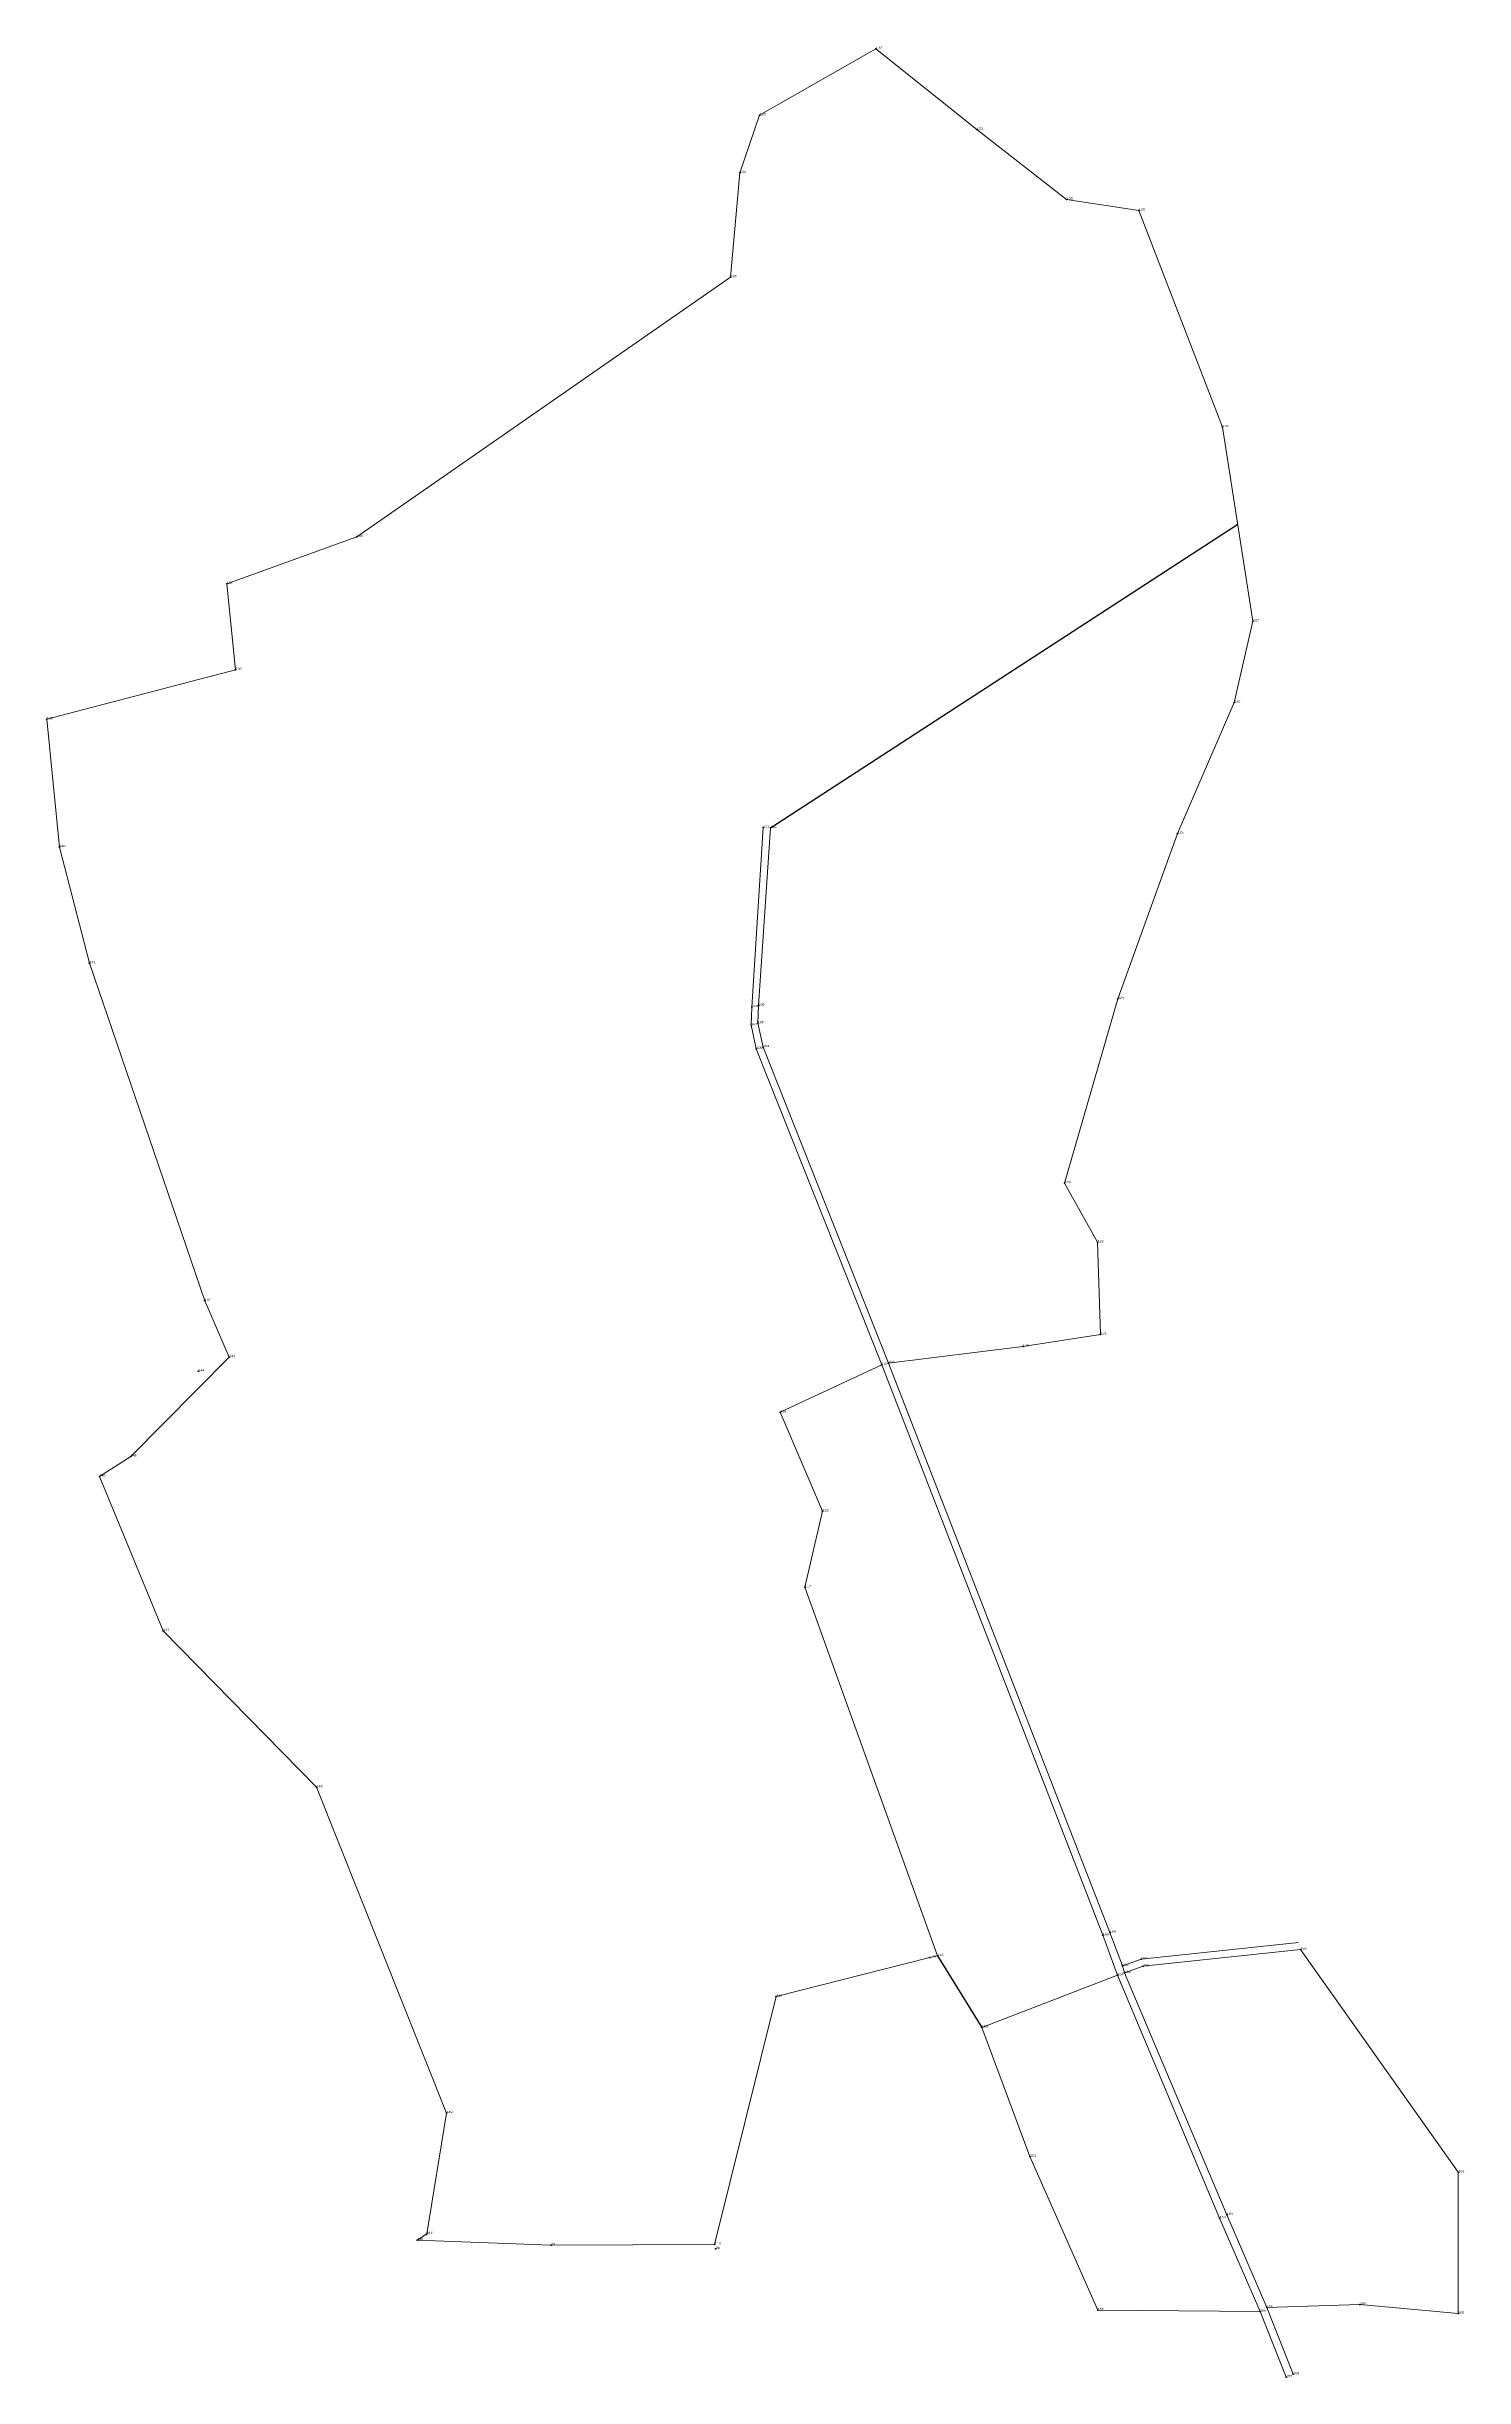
# Model space of a CAD drawing. Header units: metres. Extents: x 549864 to 556092, y 1836708 to 1841991.
# Drawn here: x 551623 to 551754.3, y 1839813.9 to 1840029.6 of the extents above; entities that cross this region are included whole.
import ezdxf

# ---------------------------------------------------------------- set-up
doc = ezdxf.new("R2010")
doc.units = ezdxf.units.M
doc.header["$LTSCALE"] = 0.08
doc.header["$PDMODE"] = 32
doc.header["$PDSIZE"] = 0.04
for name, color, linetype, lineweight in [('10', 7, 'Continuous', 13), ('12', 7, 'Continuous', 13), ('8', 7, 'Continuous', 25)]:
    doc.layers.add(name, color=color, linetype=linetype, lineweight=lineweight)
doc.layers.add('7', color=7, linetype='Continuous')

msp = doc.modelspace()

# ---------------------------------------------------------------- linework, layer by layer
at = {"layer": '10'}
for p, q in [((551688.32, 1839940.72), (551689.36, 1839957.35)), ((551690.02, 1839957.29), (551688.92, 1839940.86)), ((551688.32, 1839940.72), (551688.25, 1839939.06)), ((551688.72, 1839936.85), (551688.25, 1839939.06)), ((551688.72, 1839936.85), (551700.33, 1839907.63)), ((551700.33, 1839907.63), (551720.79, 1839854.84)), ((551721.44, 1839855.1), (551700.95, 1839907.79)), ((551738.9, 1839854.18), (551724.33, 1839852.62)), ((551705.49, 1839852.94), (551704.79, 1839852.79)), ((551709.59, 1839846.31), (551722.15, 1839851.14)), ((551722.6, 1839852.01), (551724.33, 1839852.62)), ((551720.32, 1839820.16), (551735.34, 1839820.05))]:
    msp.add_line(p, q, dxfattribs=at)
for points in [[(551724.13, 1840014.41), (551717.44, 1840015.44), (551709.13, 1840021.91), (551699.79, 1840029.38), (551689.03, 1840023.23), (551687.2, 1840017.92), (551686.34, 1840008.25), (551651.76, 1839984.22), (551639.72, 1839979.87), (551640.52, 1839971.93), (551623.06, 1839967.35), (551624.22, 1839955.53), (551627, 1839944.77), (551637.68, 1839913.55), (551639.93, 1839908.33), (551630.82, 1839899.14), (551627.93, 1839897.29), (551633.84, 1839883), (551648.02, 1839868.54), (551660.05, 1839838.4), (551658.22, 1839827.23), (551657.34, 1839826.65), (551669.75, 1839826.17), (551684.86, 1839826.24), (551690.55, 1839849.17), (551704.79, 1839852.79)], [(551700.95, 1839907.79), (551713.39, 1839909.33), (551720.57, 1839910.44), (551720.31, 1839918.96), (551717.25, 1839924.43), (551722.19, 1839941.47), (551727.7, 1839956.79), (551732.96, 1839968.89), (551734.68, 1839976.42), (551731.86, 1839994.38), (551724.13, 1840014.41)], [(551700.95, 1839907.79), (551689.35, 1839937.02), (551688.85, 1839939.23), (551688.92, 1839940.86)], [(551705.49, 1839852.94), (551693.22, 1839887.05), (551694.84, 1839894.07), (551690.92, 1839903.23), (551700.33, 1839907.63)], [(551737.76, 1839813.96), (551735.34, 1839820.05), (551731.6, 1839828.68), (551722.15, 1839851.14), (551720.79, 1839854.84)], [(551721.44, 1839855.1), (551722.6, 1839852.01), (551722.79, 1839851.36), (551732.27, 1839828.97), (551735.97, 1839820.4), (551738.4, 1839814.23)], [(551735.97, 1839820.4), (551744.59, 1839820.69), (551753.68, 1839819.84), (551753.69, 1839832.92), (551739.09, 1839853.54), (551724.52, 1839851.98), (551722.79, 1839851.36)], [(551720.32, 1839820.16), (551714.05, 1839834.37), (551709.59, 1839846.31)]]:
    msp.add_lwpolyline(points, dxfattribs=at)
at = {"layer": '7'}
for p in [(551699.79, 1840029.38), (551689.03, 1840023.23), (551709.13, 1840021.91), (551687.2, 1840017.92), (551717.44, 1840015.44), (551724.13, 1840014.41), (551686.34, 1840008.25), (551731.86, 1839994.38), (551651.76, 1839984.22), (551639.72, 1839979.87), (551734.68, 1839976.42), (551640.52, 1839971.93), (551623.06, 1839967.35), (551732.96, 1839968.89), (551689.36, 1839957.35), (551690.02, 1839957.29), (551727.7, 1839956.79), (551624.22, 1839955.53), (551627, 1839944.77), (551722.19, 1839941.47), (551688.32, 1839940.72), (551688.85, 1839939.23), (551688.92, 1839940.86), (551688.25, 1839939.06), (551688.72, 1839936.85), (551689.35, 1839937.02), (551717.25, 1839924.43), (551720.31, 1839918.96), (551637.68, 1839913.55), (551713.39, 1839909.33), (551720.57, 1839910.44), (551637.09, 1839907.02), (551639.93, 1839908.33), (551700.33, 1839907.63), (551700.95, 1839907.79), (551690.92, 1839903.23), (551630.82, 1839899.14), (551627.93, 1839897.29), (551694.84, 1839894.07), (551693.22, 1839887.05), (551633.84, 1839883), (551648.02, 1839868.54), (551720.79, 1839854.84), (551721.44, 1839855.1), (551739.09, 1839853.54), (551704.79, 1839852.79), (551705.49, 1839852.94), (551722.15, 1839851.14), (551722.6, 1839852.01), (551722.79, 1839851.36), (551724.33, 1839852.62), (551724.52, 1839851.98), (551690.55, 1839849.17), (551709.59, 1839846.31), (551660.05, 1839838.4), (551714.05, 1839834.37), (551753.69, 1839832.92), (551658.16, 1839827.16), (551658.22, 1839827.23), (551731.6, 1839828.68), (551732.27, 1839828.97), (551657.34, 1839826.65), (551669.75, 1839826.17), (551684.86, 1839826.24), (551684.96, 1839825.82), (551744.59, 1839820.69), (551720.32, 1839820.16), (551735.34, 1839820.05), (551735.97, 1839820.4), (551753.68, 1839819.84), (551738.4, 1839814.23), (551737.76, 1839813.96)]:
    msp.add_point(p, dxfattribs=at)
at = {"layer": '8'}
for p, q in [((551690.02, 1839957.29), (551733.27, 1839985.4)), ((551705.49, 1839852.94), (551709.59, 1839846.31))]:
    msp.add_line(p, q, dxfattribs=at)

# ---------------------------------------------------------------- texts
at = {"layer": '12'}
for s, width, p in [('132', 1.25, (551699.79, 1840029.38)), ('133', 1.3, (551689.03, 1840023.23)), ('131', 1.3, (551709.13, 1840021.91)), ('134', 1.25, (551687.2, 1840017.92)), ('130', 1.3, (551717.44, 1840015.44)), ('129', 1.25, (551724.13, 1840014.41)), ('135', 1.25, (551686.34, 1840008.25)), ('128', 1.25, (551731.86, 1839994.38)), ('136', 1.25, (551651.76, 1839984.22)), ('137', 1.25, (551639.72, 1839979.87)), ('127', 1.3, (551734.68, 1839976.42)), ('138', 1.25, (551640.52, 1839971.93)), ('139', 1.25, (551623.06, 1839967.35)), ('126', 1.25, (551732.96, 1839968.89)), ('111', 1.25, (551689.36, 1839957.35)), ('110', 1.25, (551690.02, 1839957.29)), ('125', 1.25, (551727.7, 1839956.79)), ('140', 1.25, (551624.22, 1839955.53)), ('141', 1.3, (551627, 1839944.77)), ('124', 1.25, (551722.19, 1839941.47)), ('107', 1.3, (551688.25, 1839939.06)), ('109', 1.25, (551688.32, 1839940.72)), ('106', 1.25, (551688.85, 1839939.23)), ('108', 1.25, (551688.92, 1839940.86)), ('104', 1.25, (551689.35, 1839937.02)), ('105', 1.3, (551688.72, 1839936.85)), ('123', 1.25, (551717.25, 1839924.43)), ('122', 1.25, (551720.31, 1839918.96)), ('142', 1.25, (551637.68, 1839913.55)), ('120', 1.3, (551713.39, 1839909.33)), ('121', 1.3, (551720.57, 1839910.44)), ('144', 1.25, (551637.09, 1839907.02)), ('143', 1.25, (551639.93, 1839908.33)), ('102', 1.3, (551700.33, 1839907.63)), ('103', 1.25, (551700.95, 1839907.79)), ('119', 1.25, (551690.92, 1839903.23)), ('145', 1.25, (551630.82, 1839899.14)), ('146', 1.25, (551627.93, 1839897.29)), ('118', 1.25, (551694.84, 1839894.07)), ('117', 1.25, (551693.22, 1839887.05)), ('147', 1.25, (551633.84, 1839883)), ('148', 1.25, (551648.02, 1839868.54)), ('168', 1.25, (551721.44, 1839855.1)), ('115', 1.25, (551704.79, 1839852.79)), ('116', 1.25, (551705.49, 1839852.94)), ('169', 1.25, (551720.79, 1839854.84)), ('162', 1.25, (551739.09, 1839853.54)), ('164', 1.25, (551722.15, 1839851.14)), ('165', 1.3, (551722.6, 1839852.01)), ('163', 1.3, (551722.79, 1839851.36)), ('167', 1.25, (551724.33, 1839852.62)), ('166', 1.25, (551724.52, 1839851.98)), ('114', 1.25, (551690.55, 1839849.17)), ('150', 1.25, (551709.59, 1839846.31)), ('149', 1.25, (551660.05, 1839838.4)), ('151', 1.25, (551714.05, 1839834.37)), ('161', 1.3, (551753.69, 1839832.92)), ('101', 1.3, (551658.16, 1839827.16)), ('112', 1.25, (551658.22, 1839827.23)), ('153', 1.25, (551731.6, 1839828.68)), ('154', 1.25, (551732.27, 1839828.97)), ('100', 1.25, (551657.34, 1839826.65)), ('99', 1.25, (551669.75, 1839826.17)), ('113', 1.25, (551684.86, 1839826.24)), ('98', 1.3, (551684.96, 1839825.82)), ('159', 1.25, (551744.59, 1839820.69)), ('152', 1.25, (551720.32, 1839820.16)), ('155', 1.25, (551735.34, 1839820.05)), ('156', 1.25, (551735.97, 1839820.4)), ('160', 1.25, (551753.68, 1839819.84)), ('157', 1.25, (551737.76, 1839813.96)), ('158', 1.25, (551738.4, 1839814.23))]:
    msp.add_text(s, height=0.2, dxfattribs=dict(at, width=width)).set_placement(p)

doc.saveas('drawing.dxf')
